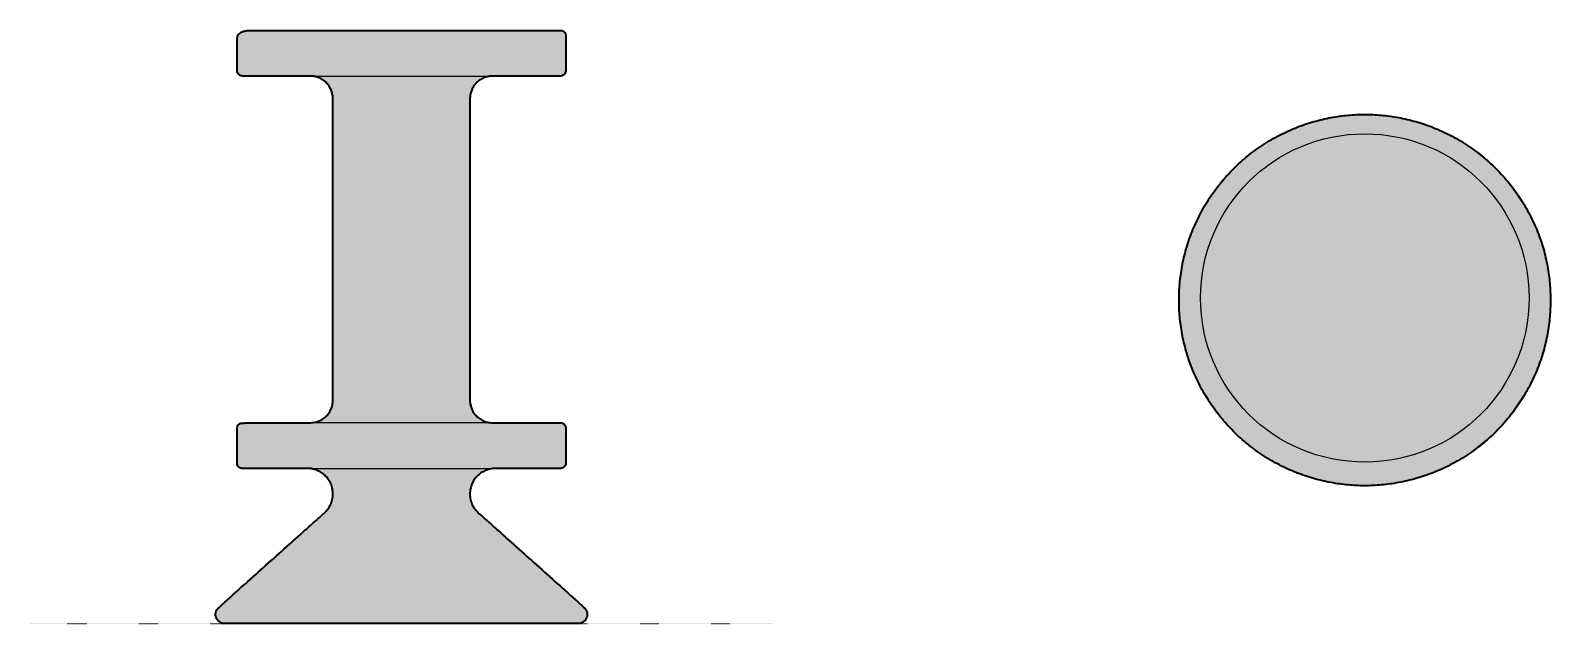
# Model space of a CAD drawing. Header units: millimetres. Extents: x 0 to 1664, y 0 to 650.
import ezdxf

# ---------------------------------------------------------------- set-up
doc = ezdxf.new("R2010")
doc.units = ezdxf.units.MM
doc.linetypes.add('Dots', pattern=[1, 0, -1])
doc.layers.add('Blocks', color=7, linetype='Continuous')
doc.layers.add('Blocks$Fill', color=7, linetype='Continuous', true_color=0xffffff)
for name, color, linetype, lineweight, true_color in [('Blocks$Inner', 7, 'Continuous', 25, 0x007f00), ('Blocks$Outline', 7, 'Continuous', 35, 0xff3f3f), ('Groud', 7, 'Dots', 25, 0x243775)]:
    doc.layers.add(name, color=color, linetype=linetype, lineweight=lineweight, true_color=true_color)

# ---------------------------------------------------------------- blocks, each defined once
blk = doc.blocks.new('Bit Barstool Low Top')
at = {"layer": 'Blocks$Fill'}
blk.add_hatch(color=256, dxfattribs=at).paths.add_polyline_path([(594.4, -8.3), (594.4, -3.8), (594.2, 0.8), (594, 5.4), (593.6, 10), (593.1, 14.7), (592.6, 19.3), (591.9, 24), (591, 28.7), (590.1, 33.5), (589.1, 38.2), (587.9, 42.9), (586.6, 47.7), (585.2, 52.4), (583.6, 57.2), (582, 61.9), (580.2, 66.6), (578.2, 71.3), (576.2, 75.9), (574, 80.6), (571.7, 85.1), (569.3, 89.7), (566.7, 94.2), (564.1, 98.6), (561.3, 103), (558.4, 107.4), (555.4, 111.6), (552.2, 115.8), (549, 119.9), (545.6, 124), (542.1, 127.9), (538.5, 131.8), (534.9, 135.6), (531.1, 139.2), (527.2, 142.8), (523.3, 146.3), (519.2, 149.6), (515.1, 152.9), (510.9, 156), (506.7, 159.1), (502.3, 162), (498, 164.8), (493.5, 167.4), (489, 170), (484.5, 172.4), (479.9, 174.7), (475.3, 176.9), (470.6, 178.9), (465.9, 180.8), (461.2, 182.6), (456.5, 184.3), (451.8, 185.9), (447, 187.3), (442.3, 188.6), (437.5, 189.7), (432.8, 190.8), (428.1, 191.7), (423.3, 192.5), (418.6, 193.2), (414, 193.8), (409.3, 194.3), (404.7, 194.7), (400.1, 194.9), (395.6, 195.1), (391, 195.1), (386.5, 195.1), (382, 194.9), (377.4, 194.7), (372.8, 194.3), (368.1, 193.8), (363.4, 193.2), (358.7, 192.5), (354, 191.7), (349.3, 190.8), (344.6, 189.7), (339.8, 188.6), (335.1, 187.3), (330.3, 185.9), (325.6, 184.3), (320.9, 182.6), (316.2, 180.8), (311.5, 178.9), (306.8, 176.9), (302.2, 174.7), (297.6, 172.4), (293.1, 170), (288.6, 167.4), (284.1, 164.8), (279.7, 162), (275.4, 159.1), (271.1, 156), (267, 152.9), (262.8, 149.6), (258.8, 146.3), (254.8, 142.8), (251, 139.2), (247.2, 135.6), (243.5, 131.8), (240, 127.9), (236.5, 124), (233.1, 119.9), (229.9, 115.8), (226.7, 111.6), (223.7, 107.4), (220.8, 103), (218, 98.6), (215.3, 94.2), (212.8, 89.7), (210.4, 85.1), (208.1, 80.6), (205.9, 75.9), (203.8, 71.3), (201.9, 66.6), (200.1, 61.9), (198.5, 57.2), (196.9, 52.4), (195.5, 47.7), (194.2, 42.9), (193, 38.2), (192, 33.5), (191, 28.7), (190.2, 24), (189.5, 19.3), (188.9, 14.7), (188.5, 10), (188.1, 5.4), (187.8, 0.8), (187.7, -3.8), (187.6, -8.3), (187.7, -12.8), (187.8, -17.3), (188.1, -21.9), (188.5, -26.6), (188.9, -31.2), (189.5, -35.9), (190.2, -40.6), (191, -45.3), (192, -50), (193, -54.8), (194.2, -59.5), (195.5, -64.2), (196.9, -69), (198.5, -73.7), (200.1, -78.4), (201.9, -83.1), (203.8, -87.8), (205.9, -92.5), (208.1, -97.1), (210.4, -101.7), (212.8, -106.2), (215.3, -110.7), (218, -115.2), (220.8, -119.6), (223.7, -123.9), (226.7, -128.2), (229.9, -132.4), (233.1, -136.5), (236.5, -140.5), (240, -144.5), (243.5, -148.3), (247.2, -152.1), (251, -155.8), (254.8, -159.4), (258.8, -162.8), (262.8, -166.2), (267, -169.4), (271.1, -172.6), (275.4, -175.6), (279.7, -178.5), (284.1, -181.3), (288.6, -184), (293.1, -186.5), (297.6, -189), (302.2, -191.3), (306.8, -193.4), (311.5, -195.5), (316.2, -197.4), (320.9, -199.2), (325.6, -200.9), (330.3, -202.4), (335.1, -203.8), (339.8, -205.1), (344.6, -206.3), (349.3, -207.3), (354, -208.3), (358.7, -209.1), (363.4, -209.8), (368.1, -210.4), (372.8, -210.9), (377.4, -211.2), (382, -211.5), (386.5, -211.6), (391, -211.7), (395.6, -211.6), (400.1, -211.5), (404.7, -211.2), (409.3, -210.9), (414, -210.4), (418.6, -209.8), (423.3, -209.1), (428.1, -208.3), (432.8, -207.3), (437.5, -206.3), (442.3, -205.1), (447, -203.8), (451.8, -202.4), (456.5, -200.9), (461.2, -199.2), (465.9, -197.4), (470.6, -195.5), (475.3, -193.4), (479.9, -191.3), (484.5, -189), (489, -186.5), (493.5, -184), (498, -181.3), (502.3, -178.5), (506.7, -175.6), (510.9, -172.6), (515.1, -169.4), (519.2, -166.2), (523.3, -162.8), (527.2, -159.4), (531.1, -155.8), (534.9, -152.1), (538.5, -148.3), (542.1, -144.5), (545.6, -140.5), (549, -136.5), (552.2, -132.4), (555.4, -128.2), (558.4, -123.9), (561.3, -119.6), (564.1, -115.2), (566.7, -110.7), (569.3, -106.2), (571.7, -101.7), (574, -97.1), (576.2, -92.5), (578.2, -87.8), (580.2, -83.1), (582, -78.4), (583.6, -73.7), (585.2, -69), (586.6, -64.2), (587.9, -59.5), (589.1, -54.8), (590.1, -50), (591, -45.3), (591.9, -40.6), (592.6, -35.9), (593.1, -31.2), (593.6, -26.6), (594, -21.9), (594.2, -17.3), (594.4, -12.8)], flags=0)
at = {"layer": 'Blocks$Inner'}
for centre, radius in [((391, -8.3), 203.4), ((391, -6), 179.9)]:
    blk.add_circle(centre, radius, dxfattribs=at)
at = {"layer": 'Blocks$Outline'}
blk.add_rational_spline([(594.4, -8.3), (594.4, 195.1), (391, 195.1), (187.6, 195.1), (187.6, -8.3), (187.6, -211.7), (391, -211.7), (594.4, -211.7), (594.4, -8.3)], [1, 0.707106781187, 1, 0.707106781187, 1, 0.707106781187, 1, 0.707106781187, 1], degree=2, knots=[0, 0, 0, 319.504396, 319.504396, 639.008792, 639.008792, 958.513187, 958.513187, 1278.017583, 1278.017583, 1278.017583], dxfattribs=at)
blk = doc.blocks.new('Bit Barstool Low Side')
at = {"layer": 'Blocks$Fill', "extrusion": (0, 0, -1)}
blk.add_hatch(color=256, dxfattribs=at).paths.add_polyline_path([(-505.9, 170), (-501.7, 169), (-501.1, 168.8), (-500.5, 168.6), (-499.8, 168.4), (-499.2, 168.2), (-498.6, 167.9), (-498, 167.7), (-497.4, 167.4), (-496.8, 167.1), (-496.2, 166.8), (-495.6, 166.5), (-495, 166.2), (-494.4, 165.8), (-493.9, 165.5), (-493.3, 165.1), (-492.8, 164.7), (-492.2, 164.3), (-491.7, 163.9), (-491.2, 163.5), (-490.7, 163), (-490.2, 162.6), (-489.7, 162.1), (-489.2, 161.7), (-488.8, 161.2), (-488.3, 160.7), (-487.9, 160.2), (-487.4, 159.7), (-487, 159.2), (-486.7, 158.6), (-486.3, 158.1), (-485.9, 157.6), (-485.6, 157), (-485.2, 156.5), (-484.9, 155.9), (-484.6, 155.4), (-484.3, 154.8), (-484, 154.1), (-483.7, 153.5), (-483.4, 152.9), (-483.1, 152.2), (-482.9, 151.6), (-482.7, 150.9), (-482.4, 150.3), (-482.3, 149.6), (-482.1, 148.9), (-481.9, 148.2), (-481.8, 147.5), (-481.6, 146.8), (-481.5, 146.1), (-481.4, 145.4), (-481.3, 144.7), (-481.3, 144), (-481.2, 143.2), (-481.2, 142.5), (-481.2, 141.8), (-481.2, 141), (-481.3, 140.3), (-481.3, 139.6), (-481.4, 138.8), (-481.5, 138.1), (-481.6, 137.4), (-481.8, 136.6), (-481.9, 135.9), (-482.1, 135.2), (-482.3, 134.5), (-482.5, 133.7), (-482.7, 133), (-483, 132.3), (-483.3, 131.7), (-483.6, 131), (-483.9, 130.3), (-484.2, 129.6), (-484.5, 129), (-484.9, 128.3), (-485.2, 127.7), (-485.6, 127.1), (-486, 126.5), (-486.4, 125.9), (-486.8, 125.3), (-487.3, 124.8), (-487.7, 124.2), (-488.2, 123.7), (-488.7, 123.1), (-489.1, 122.7), (-489.5, 122.3), (-490.3, 121.5), (-606.5, 17.3), (-606.8, 17.1), (-606.9, 17), (-607, 16.8), (-607.2, 16.6), (-607.4, 16.4), (-607.6, 16.2), (-607.8, 15.9), (-607.9, 15.7), (-608.1, 15.4), (-608.3, 15.2), (-608.4, 14.9), (-608.5, 14.8), (-608.6, 14.6), (-608.7, 14.4), (-608.7, 14.3), (-608.8, 14.1), (-608.9, 14), (-609, 13.8), (-609, 13.6), (-609.1, 13.5), (-609.2, 13.3), (-609.2, 13.1), (-609.3, 12.9), (-609.3, 12.8), (-609.4, 12.6), (-609.4, 12.4), (-609.5, 12.2), (-609.5, 12.1), (-609.5, 11.9), (-609.6, 11.7), (-609.6, 11.5), (-609.6, 11.4), (-609.6, 11.2), (-609.7, 11), (-609.7, 10.8), (-609.7, 10.6), (-609.7, 10.5), (-609.7, 10.3), (-609.7, 10.1), (-609.7, 9.9), (-609.7, 9.7), (-609.7, 9.6), (-609.7, 9.4), (-609.7, 9), (-609.6, 8.7), (-609.6, 8.4), (-609.5, 8), (-609.4, 7.7), (-609.4, 7.5), (-609.4, 7.3), (-609.3, 7.2), (-609.3, 7), (-609.2, 6.9), (-609.1, 6.7), (-609.1, 6.5), (-609, 6.4), (-608.9, 6.1), (-608.8, 5.7), (-608.6, 5.4), (-608.4, 5.1), (-608.3, 4.8), (-608.1, 4.6), (-607.9, 4.3), (-607.7, 4), (-607.6, 3.8), (-607.5, 3.7), (-607.4, 3.6), (-607.3, 3.4), (-607.1, 3.3), (-607, 3.1), (-606.9, 3), (-606.8, 2.9), (-606.6, 2.8), (-606.5, 2.6), (-606.4, 2.5), (-606.2, 2.4), (-606.1, 2.3), (-606, 2.2), (-605.9, 2.1), (-605.7, 2), (-605.5, 1.9), (-605.3, 1.8), (-605.1, 1.6), (-604.6, 1.4), (-604.2, 1.1), (-604.1, 1.1), (-604, 1.1), (-604, 1), (-603.9, 1), (-603.8, 0.9), (-603.8, 0.9), (-603.6, 0.8), (-603.5, 0.8), (-603.4, 0.7), (-603.3, 0.7), (-603.1, 0.6), (-603, 0.6), (-602.8, 0.5), (-602.7, 0.5), (-602.6, 0.4), (-602.3, 0.4), (-602.1, 0.3), (-601.9, 0.2), (-601.6, 0.2), (-601.4, 0.2), (-601.2, 0.1), (-601, 0.1), (-600.9, 0.1), (-600.6, 0), (-600.3, 0), (-600, 0), (-599.3, 0), (-212.8, 0), (-212.4, 0), (-212.1, 0), (-211.9, 0), (-211.7, 0.1), (-211.5, 0.1), (-211.3, 0.1), (-210.9, 0.2), (-210.4, 0.3), (-210.2, 0.3), (-210.1, 0.3), (-210.1, 0.4), (-209.9, 0.4), (-209.7, 0.5), (-209.5, 0.5), (-209.2, 0.6), (-209, 0.7), (-208.7, 0.8), (-208.5, 0.9), (-208.3, 1), (-208, 1.1), (-207.8, 1.3), (-207.6, 1.4), (-207.4, 1.5), (-207.2, 1.6), (-207, 1.8), (-206.9, 1.9), (-206.7, 2), (-206.3, 2.3), (-206.1, 2.6), (-205.8, 2.8), (-205.6, 3), (-205.4, 3.3), (-205.1, 3.5), (-205, 3.6), (-204.9, 3.8), (-204.8, 3.9), (-204.7, 4), (-204.6, 4.2), (-204.5, 4.3), (-204.4, 4.4), (-204.3, 4.6), (-204.2, 4.9), (-204, 5.1), (-203.8, 5.4), (-203.7, 5.7), (-203.6, 6.1), (-203.4, 6.4), (-203.3, 6.7), (-203.2, 7), (-203.1, 7.3), (-203, 7.7), (-202.9, 8), (-202.9, 8.4), (-202.8, 8.7), (-202.8, 9), (-202.8, 9.4), (-202.8, 9.6), (-202.7, 9.7), (-202.7, 9.9), (-202.7, 10.1), (-202.7, 10.3), (-202.8, 10.5), (-202.8, 10.6), (-202.8, 10.8), (-202.8, 11), (-202.8, 11.2), (-202.8, 11.4), (-202.9, 11.5), (-202.9, 11.7), (-202.9, 11.9), (-203, 12.1), (-203, 12.2), (-203, 12.4), (-203.1, 12.6), (-203.1, 12.8), (-203.2, 12.9), (-203.2, 13.1), (-203.3, 13.3), (-203.4, 13.5), (-203.4, 13.6), (-203.5, 13.8), (-203.6, 14), (-203.6, 14.1), (-203.7, 14.3), (-203.8, 14.4), (-203.9, 14.6), (-204, 14.8), (-204, 14.9), (-204.2, 15.2), (-204.4, 15.4), (-204.5, 15.7), (-204.7, 15.9), (-204.9, 16.2), (-205.1, 16.4), (-205.2, 16.6), (-205.4, 16.8), (-205.6, 17), (-205.7, 17.1), (-205.9, 17.3), (-322.1, 121.5), (-323, 122.3), (-323.4, 122.7), (-323.8, 123.1), (-324.3, 123.7), (-324.7, 124.2), (-325.2, 124.8), (-325.6, 125.3), (-326, 125.9), (-326.4, 126.5), (-326.8, 127.1), (-327.2, 127.7), (-327.6, 128.3), (-327.9, 129), (-328.3, 129.6), (-328.6, 130.3), (-328.9, 131), (-329.2, 131.7), (-329.5, 132.3), (-329.7, 133), (-329.9, 133.7), (-330.2, 134.5), (-330.3, 135.2), (-330.5, 135.9), (-330.7, 136.6), (-330.8, 137.4), (-330.9, 138.1), (-331, 138.8), (-331.1, 139.6), (-331.2, 140.3), (-331.2, 141), (-331.2, 141.8), (-331.2, 142.5), (-331.2, 143.2), (-331.2, 144), (-331.1, 144.7), (-331, 145.4), (-330.9, 146.1), (-330.8, 146.8), (-330.7, 147.5), (-330.5, 148.2), (-330.4, 148.9), (-330.2, 149.6), (-330, 150.3), (-329.8, 150.9), (-329.6, 151.6), (-329.3, 152.2), (-329.1, 152.9), (-328.8, 153.5), (-328.5, 154.1), (-328.2, 154.8), (-327.9, 155.4), (-327.6, 155.9), (-327.2, 156.5), (-326.9, 157), (-326.5, 157.6), (-326.2, 158.1), (-325.8, 158.7), (-325.4, 159.2), (-325, 159.7), (-324.6, 160.2), (-324.1, 160.7), (-323.7, 161.2), (-323.2, 161.6), (-322.8, 162.1), (-322.3, 162.6), (-321.8, 163), (-321.3, 163.5), (-320.8, 163.9), (-320.2, 164.3), (-319.7, 164.7), (-319.2, 165.1), (-318.6, 165.5), (-318.3, 165.7), (-318, 165.9), (-317.8, 166), (-317.5, 166.2), (-317.2, 166.3), (-316.9, 166.5), (-315.3, 167.3), (-315, 167.4), (-314.9, 167.5), (-314.8, 167.5), (-313.9, 167.9), (-313.3, 168.2), (-312.8, 168.3), (-311.8, 168.7), (-310.9, 169), (-310, 169.2), (-308.5, 169.6), (-308.1, 169.7), (-307.8, 169.9), (-307.3, 170), (-232.1, 170), (-232, 170), (-231.9, 170), (-231.7, 170), (-231.6, 170), (-231.4, 170.1), (-231.3, 170.1), (-231.2, 170.1), (-231.1, 170.1), (-231, 170.1), (-230.9, 170.1), (-230.8, 170.2), (-230.6, 170.2), (-230.5, 170.3), (-230.3, 170.3), (-230.2, 170.4), (-230.1, 170.4), (-230, 170.4), (-229.9, 170.5), (-229.8, 170.5), (-229.7, 170.5), (-229.7, 170.6), (-229.6, 170.6), (-229.5, 170.7), (-229.5, 170.7), (-229.4, 170.7), (-229.4, 170.8), (-229.3, 170.8), (-229.3, 170.8), (-229.2, 170.9), (-228.8, 171.1), (-228.7, 171.1), (-228.7, 171.2), (-228.6, 171.2), (-228.6, 171.2), (-228.5, 171.3), (-228.5, 171.3), (-228.4, 171.3), (-228.3, 171.4), (-228.3, 171.4), (-228.2, 171.5), (-228.1, 171.6), (-228, 171.7), (-227.9, 171.8), (-227.8, 171.9), (-227.7, 172), (-227.6, 172.1), (-227.5, 172.3), (-227.4, 172.4), (-227.4, 172.5), (-227.3, 172.6), (-227.2, 172.7), (-227.1, 172.8), (-227.1, 173), (-227, 173.1), (-226.9, 173.2), (-226.9, 173.3), (-226.8, 173.4), (-226.8, 173.6), (-226.7, 173.7), (-226.6, 173.8), (-226.6, 173.9), (-226.6, 174.1), (-226.5, 174.2), (-226.5, 174.3), (-226.4, 174.4), (-226.4, 174.6), (-226.4, 174.7), (-226.3, 174.8), (-226.3, 174.9), (-226.3, 175.1), (-226.3, 175.2), (-226.3, 175.3), (-226.3, 175.4), (-226.2, 175.7), (-226.2, 176), (-226.2, 207.8), (-226.2, 213.7), (-226.2, 214), (-226.2, 214.3), (-226.3, 214.6), (-226.3, 214.8), (-226.3, 214.9), (-226.3, 215.1), (-226.3, 215.2), (-226.4, 215.4), (-226.4, 215.5), (-226.4, 215.7), (-226.5, 215.9), (-226.5, 216), (-226.6, 216.2), (-226.6, 216.3), (-226.7, 216.5), (-226.8, 216.6), (-226.8, 216.8), (-226.9, 216.8), (-226.9, 216.9), (-226.9, 217), (-227, 217.1), (-227, 217.1), (-227.1, 217.2), (-227.1, 217.3), (-227.2, 217.3), (-227.2, 217.4), (-227.3, 217.5), (-227.4, 217.6), (-227.5, 217.7), (-227.6, 217.8), (-227.7, 217.9), (-227.7, 218), (-227.8, 218.1), (-227.9, 218.1), (-227.9, 218.2), (-228, 218.2), (-228.1, 218.3), (-228.2, 218.4), (-228.3, 218.5), (-228.3, 218.6), (-228.4, 218.6), (-228.5, 218.7), (-228.6, 218.8), (-228.7, 218.8), (-228.8, 218.9), (-228.9, 219), (-229, 219), (-229.1, 219.1), (-229.3, 219.1), (-229.4, 219.2), (-229.5, 219.2), (-229.6, 219.3), (-229.8, 219.3), (-229.9, 219.4), (-230.1, 219.4), (-230.2, 219.4), (-230.4, 219.5), (-230.6, 219.5), (-231, 219.6), (-231.3, 219.6), (-231.6, 219.7), (-232.2, 219.7), (-233, 219.8), (-233.8, 219.8), (-235.9, 219.9), (-307.1, 220), (-310.7, 220.5), (-311.3, 220.6), (-312, 220.7), (-312.6, 220.8), (-313.2, 221), (-313.8, 221.2), (-314.4, 221.4), (-315, 221.6), (-315.6, 221.8), (-316.2, 222.1), (-316.8, 222.3), (-317.4, 222.6), (-318, 222.9), (-318.6, 223.3), (-319.1, 223.6), (-319.7, 223.9), (-320.2, 224.3), (-320.8, 224.7), (-321.3, 225.1), (-321.9, 225.5), (-322.4, 225.9), (-322.9, 226.4), (-323.4, 226.8), (-323.9, 227.3), (-324.3, 227.8), (-324.8, 228.2), (-325.2, 228.8), (-325.7, 229.3), (-326.1, 229.8), (-326.5, 230.3), (-326.8, 230.9), (-327.2, 231.4), (-327.6, 232), (-327.9, 232.6), (-328.2, 233.1), (-328.5, 233.7), (-328.8, 234.3), (-329.1, 234.9), (-329.3, 235.5), (-329.6, 236.1), (-329.8, 236.7), (-330, 237.3), (-330.2, 237.9), (-330.4, 238.5), (-330.5, 239.1), (-330.7, 239.7), (-330.8, 240.3), (-330.9, 240.9), (-331, 241.5), (-331.1, 242.1), (-331.1, 242.7), (-331.2, 243.3), (-331.2, 243.9), (-331.2, 244.5), (-331.2, 245.8), (-331.2, 575.4), (-331.2, 576.4), (-331.1, 576.9), (-331.1, 577.5), (-331, 578), (-331, 578.5), (-330.9, 579.1), (-330.8, 579.6), (-330.7, 580.1), (-330.6, 580.6), (-330.5, 581.2), (-330.3, 581.7), (-330.2, 582.2), (-330, 582.8), (-329.8, 583.3), (-329.6, 583.8), (-329.4, 584.3), (-329.2, 584.9), (-329, 585.4), (-328.7, 585.9), (-328.5, 586.4), (-328.2, 586.9), (-327.9, 587.4), (-327.6, 587.9), (-327.3, 588.4), (-327, 588.9), (-326.6, 589.4), (-326.3, 589.9), (-325.9, 590.4), (-325.6, 590.8), (-325.2, 591.3), (-324.8, 591.8), (-324.4, 592.2), (-324, 592.6), (-323.5, 593), (-323.1, 593.4), (-322.7, 593.8), (-322.2, 594.2), (-321.7, 594.6), (-321.3, 594.9), (-320.8, 595.3), (-320.3, 595.6), (-319.8, 596), (-319.3, 596.3), (-318.8, 596.6), (-318.3, 596.9), (-317.8, 597.2), (-317.3, 597.5), (-316.8, 597.7), (-316.5, 597.8), (-316.2, 598), (-316, 598.1), (-315.7, 598.2), (-315.4, 598.3), (-314.5, 598.6), (-314.4, 598.6), (-314.3, 598.6), (-314.1, 598.7), (-313.7, 598.8), (-313.5, 598.9), (-313.3, 599), (-312.8, 599.1), (-312.4, 599.2), (-311.2, 599.5), (-310.5, 599.6), (-309.9, 599.7), (-309.5, 599.8), (-309, 599.9), (-308.1, 599.9), (-307.3, 600), (-233, 600), (-232.4, 600), (-232, 600), (-231.7, 600.1), (-231.6, 600.1), (-231.4, 600.1), (-231.3, 600.1), (-231.1, 600.1), (-230.9, 600.2), (-230.8, 600.2), (-230.6, 600.2), (-230.4, 600.3), (-230.3, 600.3), (-230.1, 600.4), (-230, 600.4), (-229.9, 600.5), (-229.7, 600.5), (-229.6, 600.6), (-229.4, 600.7), (-229.3, 600.8), (-229.1, 600.9), (-229, 600.9), (-228.9, 601), (-228.8, 601.1), (-228.7, 601.2), (-228.6, 601.3), (-228.4, 601.4), (-228.3, 601.4), (-228.2, 601.5), (-228.1, 601.6), (-228, 601.7), (-227.9, 601.8), (-227.8, 601.9), (-227.7, 602), (-227.7, 602.1), (-227.6, 602.2), (-227.5, 602.3), (-227.4, 602.4), (-227.3, 602.5), (-227.2, 602.7), (-227.2, 602.8), (-227.1, 602.9), (-227, 603), (-227, 603.1), (-226.9, 603.2), (-226.8, 603.4), (-226.8, 603.5), (-226.7, 603.6), (-226.7, 603.7), (-226.6, 603.8), (-226.6, 604), (-226.5, 604.1), (-226.5, 604.2), (-226.5, 604.3), (-226.4, 604.4), (-226.4, 604.6), (-226.4, 604.7), (-226.3, 604.8), (-226.3, 604.9), (-226.3, 605.1), (-226.3, 605.2), (-226.3, 605.3), (-226.3, 605.4), (-226.2, 605.5), (-226.2, 605.7), (-226.2, 605.8), (-226.2, 605.9), (-226.2, 606.4), (-226.2, 606.9), (-226.2, 633.8), (-226.2, 634.9), (-226.3, 637.5), (-226.3, 638.7), (-226.3, 639.6), (-226.4, 640.4), (-226.5, 641.2), (-226.6, 642), (-226.6, 642.4), (-226.7, 642.8), (-226.8, 643.2), (-226.8, 643.5), (-226.9, 643.7), (-227, 643.9), (-227, 644.1), (-227.1, 644.3), (-227.1, 644.5), (-227.2, 644.6), (-227.3, 644.7), (-227.3, 644.8), (-227.3, 644.9), (-227.4, 645), (-227.4, 645.1), (-227.5, 645.2), (-227.5, 645.2), (-227.6, 645.3), (-227.6, 645.4), (-227.7, 645.5), (-227.8, 645.6), (-227.8, 645.7), (-227.9, 645.8), (-228, 645.9), (-228, 646), (-228.1, 646), (-228.2, 646.1), (-228.3, 646.2), (-228.4, 646.3), (-228.4, 646.4), (-228.5, 646.4), (-228.6, 646.5), (-228.8, 646.7), (-229, 646.9), (-229.2, 647), (-229.7, 647.3), (-230.1, 647.6), (-230.9, 648), (-231.7, 648.4), (-232.1, 648.6), (-232.5, 648.7), (-232.9, 648.9), (-233.4, 649), (-233.8, 649.1), (-234.3, 649.3), (-234.7, 649.4), (-235.2, 649.5), (-235.7, 649.5), (-236.2, 649.6), (-237.1, 649.7), (-238.1, 649.8), (-239.1, 649.9), (-240.1, 649.9), (-241.2, 650), (-579.6, 650), (-580.2, 650), (-580.5, 650), (-580.7, 650), (-580.9, 649.9), (-581.1, 649.9), (-581.2, 649.9), (-581.4, 649.9), (-581.6, 649.8), (-581.8, 649.8), (-581.9, 649.8), (-582, 649.7), (-582.1, 649.7), (-582.2, 649.7), (-582.3, 649.6), (-582.5, 649.6), (-582.7, 649.5), (-582.9, 649.4), (-583.1, 649.3), (-583.1, 649.3), (-583.2, 649.2), (-583.3, 649.2), (-583.4, 649.1), (-583.5, 649.1), (-583.6, 649), (-583.9, 648.7), (-584.1, 648.5), (-584.3, 648.3), (-584.5, 648.2), (-584.6, 648.1), (-584.7, 648), (-584.8, 647.9), (-584.8, 647.8), (-584.9, 647.7), (-585, 647.6), (-585.1, 647.5), (-585.1, 647.4), (-585.2, 647.3), (-585.3, 647.2), (-585.4, 647.1), (-585.4, 647), (-585.5, 646.9), (-585.5, 646.8), (-585.6, 646.7), (-585.6, 646.6), (-585.7, 646.5), (-585.7, 646.4), (-585.8, 646.3), (-585.8, 646.2), (-585.9, 646), (-585.9, 645.9), (-585.9, 645.8), (-586, 645.7), (-586, 645.5), (-586.1, 645.4), (-586.1, 645.2), (-586.1, 645.1), (-586.1, 645), (-586.1, 644.8), (-586.2, 644.5), (-586.2, 644.3), (-586.2, 644), (-586.2, 643.7), (-586.2, 643.1), (-586.3, 606.7), (-586.3, 606.3), (-586.2, 606), (-586.2, 605.7), (-586.2, 605.6), (-586.2, 605.4), (-586.2, 605.3), (-586.1, 605.1), (-586.1, 605), (-586.1, 604.8), (-586.1, 604.7), (-586, 604.5), (-586, 604.4), (-585.9, 604.2), (-585.9, 604.1), (-585.9, 604), (-585.8, 603.8), (-585.7, 603.7), (-585.7, 603.5), (-585.6, 603.4), (-585.6, 603.2), (-585.5, 603.1), (-585.4, 602.9), (-585.3, 602.8), (-585.2, 602.7), (-585.2, 602.5), (-585.1, 602.4), (-585, 602.2), (-584.9, 602.1), (-584.8, 602), (-584.6, 601.9), (-584.5, 601.7), (-584.5, 601.7), (-584.4, 601.6), (-584.4, 601.6), (-584.3, 601.5), (-584.2, 601.5), (-584.2, 601.4), (-584.1, 601.4), (-584, 601.3), (-584, 601.2), (-583.9, 601.2), (-583.8, 601.1), (-583.7, 601.1), (-583.6, 601), (-583.5, 600.9), (-583.4, 600.9), (-583.3, 600.8), (-583.1, 600.7), (-582.9, 600.6), (-582.8, 600.6), (-582.8, 600.6), (-582.7, 600.5), (-582.6, 600.5), (-582.5, 600.4), (-582.4, 600.4), (-582.1, 600.3), (-582, 600.3), (-581.9, 600.2), (-581.7, 600.2), (-581.6, 600.2), (-581.5, 600.1), (-581.4, 600.1), (-581.3, 600.1), (-581.2, 600.1), (-581, 600.1), (-580.8, 600), (-580.6, 600), (-580.4, 600), (-580, 600), (-505.1, 600), (-503.1, 599.8), (-502.6, 599.7), (-502.3, 599.7), (-502, 599.6), (-501.2, 599.5), (-499.3, 599), (-498.3, 598.7), (-497.8, 598.5), (-497.3, 598.4), (-496.8, 598.1), (-496.2, 597.9), (-495.7, 597.7), (-495.2, 597.4), (-494.7, 597.2), (-494.1, 596.9), (-493.6, 596.6), (-493.1, 596.3), (-492.6, 596), (-492.1, 595.7), (-491.7, 595.3), (-491.2, 595), (-490.7, 594.6), (-490.2, 594.2), (-489.8, 593.8), (-489.3, 593.4), (-488.9, 593), (-488.5, 592.6), (-488.1, 592.2), (-487.7, 591.7), (-487.3, 591.3), (-486.9, 590.8), (-486.5, 590.4), (-486.2, 589.9), (-485.8, 589.4), (-485.5, 588.9), (-485.2, 588.4), (-484.8, 587.9), (-484.5, 587.4), (-484.3, 586.9), (-484, 586.4), (-483.7, 585.9), (-483.5, 585.4), (-483.3, 584.9), (-483, 584.3), (-482.8, 583.8), (-482.6, 583.3), (-482.5, 582.8), (-482.3, 582.2), (-482.1, 581.7), (-482, 581.2), (-481.9, 580.6), (-481.8, 580.1), (-481.6, 579.6), (-481.6, 579.1), (-481.5, 578.5), (-481.4, 578), (-481.3, 577.5), (-481.3, 576.9), (-481.3, 576.4), (-481.2, 575.4), (-481.2, 245.8), (-481.2, 244.5), (-481.2, 243.9), (-481.3, 243.3), (-481.3, 242.7), (-481.4, 242.1), (-481.5, 241.5), (-481.6, 240.9), (-481.7, 240.3), (-481.8, 239.7), (-481.9, 239.1), (-482.1, 238.5), (-482.3, 237.9), (-482.4, 237.3), (-482.7, 236.7), (-482.9, 236.1), (-483.1, 235.5), (-483.4, 234.9), (-483.6, 234.3), (-483.9, 233.7), (-484.2, 233.1), (-484.5, 232.6), (-484.9, 232), (-485.2, 231.4), (-485.6, 230.9), (-486, 230.3), (-486.4, 229.8), (-486.8, 229.3), (-487.2, 228.8), (-487.7, 228.2), (-488.1, 227.8), (-488.6, 227.3), (-489.1, 226.8), (-489.6, 226.3), (-490.1, 225.9), (-490.6, 225.5), (-491.1, 225.1), (-491.7, 224.7), (-492.2, 224.3), (-492.8, 223.9), (-493.3, 223.6), (-493.9, 223.3), (-494.5, 222.9), (-495.1, 222.6), (-495.6, 222.3), (-496.2, 222.1), (-496.8, 221.8), (-497.4, 221.6), (-498, 221.3), (-498.3, 221.2), (-498.6, 221.1), (-498.9, 221.1), (-499.2, 221), (-499.6, 220.9), (-499.9, 220.8), (-500.2, 220.7), (-504.5, 220), (-579.6, 220), (-580.2, 220), (-580.5, 220), (-580.6, 220), (-580.8, 220), (-580.9, 220), (-581.1, 219.9), (-581.2, 219.9), (-581.4, 219.9), (-581.6, 219.8), (-581.7, 219.8), (-581.7, 219.8), (-581.8, 219.8), (-581.9, 219.8), (-582, 219.7), (-582.1, 219.7), (-582.2, 219.6), (-582.7, 219.5), (-582.8, 219.4), (-582.8, 219.4), (-582.9, 219.4), (-583, 219.3), (-583.1, 219.3), (-583.2, 219.3), (-583.3, 219.2), (-583.4, 219.2), (-583.4, 219.1), (-583.5, 219.1), (-583.6, 219.1), (-583.7, 219), (-583.7, 219), (-583.8, 218.9), (-583.9, 218.9), (-583.9, 218.8), (-584, 218.8), (-584.1, 218.7), (-584.1, 218.7), (-584.2, 218.6), (-584.3, 218.5), (-584.4, 218.4), (-584.5, 218.2), (-584.7, 218.1), (-584.8, 218), (-584.9, 217.8), (-585, 217.7), (-585.1, 217.6), (-585.2, 217.4), (-585.3, 217.3), (-585.3, 217.1), (-585.4, 217), (-585.5, 216.9), (-585.6, 216.7), (-585.6, 216.6), (-585.7, 216.4), (-585.8, 216.3), (-585.8, 216.1), (-585.9, 216), (-585.9, 215.8), (-586, 215.7), (-586, 215.5), (-586.1, 215.4), (-586.1, 215.2), (-586.1, 215.1), (-586.2, 214.9), (-586.2, 214.8), (-586.2, 214.6), (-586.2, 214.5), (-586.2, 214.3), (-586.2, 214), (-586.2, 213.8), (-586.2, 176.2), (-586.2, 176), (-586.2, 175.7), (-586.2, 175.4), (-586.2, 175.2), (-586.1, 175.1), (-586.1, 174.9), (-586.1, 174.8), (-586.1, 174.7), (-586.1, 174.6), (-586, 174.4), (-586, 174.3), (-585.9, 174.2), (-585.9, 174), (-585.9, 173.9), (-585.8, 173.8), (-585.8, 173.7), (-585.7, 173.5), (-585.6, 173.4), (-585.6, 173.3), (-585.5, 173.2), (-585.5, 173.1), (-585.4, 173), (-585.3, 172.8), (-585.3, 172.7), (-585.2, 172.6), (-585.1, 172.5), (-585, 172.4), (-584.9, 172.3), (-584.8, 172.1), (-584.7, 172), (-584.7, 171.9), (-584.6, 171.8), (-584.5, 171.7), (-584.4, 171.6), (-584.3, 171.5), (-584.2, 171.4), (-584, 171.4), (-583.9, 171.3), (-583.8, 171.2), (-583.7, 171.1), (-583.6, 171.1), (-583.5, 171), (-583.4, 170.9), (-583.3, 170.9), (-583.1, 170.8), (-582.1, 170.3), (-582, 170.3), (-581.8, 170.2), (-581.7, 170.2), (-581.7, 170.2), (-581.6, 170.2), (-581.5, 170.1), (-581.4, 170.1), (-581.3, 170.1), (-581, 170), (-580.8, 170), (-580.7, 170), (-580.5, 170), (-580.3, 170), (-579.9, 170)], flags=0)
at = {"layer": 'Blocks$Inner'}
for points, knots in [([(583.6, 649), (583.3, 649.2), (582.9, 649.4), (582.2, 649.7), (581.5, 649.9), (580.8, 650), (580.2, 650), (579.6, 650), (579, 650), (577.8, 650), (576.1, 650), (573.5, 650), (570.5, 650), (567.1, 650), (563, 650), (557.8, 650), (551.4, 650), (544, 650), (535.9, 650), (527.1, 650), (518, 650), (508.3, 650), (498.4, 650), (488.2, 650), (477.4, 650), (466.2, 650), (454.6, 650), (442.6, 650), (430.5, 650), (418.4, 650), (406.4, 650), (394.5, 650), (382.7, 650), (370.8, 650), (358.8, 650), (347.8, 650), (337.9, 650), (329, 650), (320.5, 650), (312.2, 650), (304.3, 650), (296.9, 650), (290.2, 650), (283.7, 650), (277.4, 650), (271.1, 650), (265.2, 650), (259.6, 650), (254.7, 650), (249.9, 650), (245.4, 650), (241.1, 650), (237.1, 649.8), (233.3, 649.2), (231.1, 648.1), (230.1, 647.6)], [5, 5, 5, 5, 5.002, 5.004054, 5.009108, 5.015894, 5.024485, 5.032504, 5.0408, 5.048917, 5.069791, 5.089425, 5.111227, 5.131472, 5.151699, 5.17525, 5.199387, 5.224044, 5.248348, 5.271953, 5.294842, 5.317006, 5.339111, 5.361732, 5.384917, 5.408714, 5.433161, 5.45767, 5.481911, 5.505882, 5.529583, 5.553016, 5.576336, 5.600177, 5.624603, 5.649615, 5.668761, 5.688236, 5.707902, 5.726488, 5.74606, 5.763891, 5.780021, 5.794684, 5.810408, 5.827991, 5.847452, 5.866024, 5.88568, 5.905162, 5.924407, 5.943455, 5.962362, 5.981199, 6, 6, 6, 6]), ([(230.1, 647.6), (229.5, 647.2), (228.4, 646.5), (227.3, 645), (226.8, 643.7), (226.6, 642.1), (226.4, 640.5), (226.3, 639), (226.3, 637.6), (226.2, 636.3), (226.2, 635), (226.2, 634.2), (226.2, 633.8)], [1, 1, 1, 1, 1.177019, 1.336547, 1.478436, 1.604026, 1.713109, 1.806441, 1.866829, 1.919814, 1.966556, 2, 2, 2, 2]), ([(226.2, 633.8), (226.2, 628.3), (226.2, 620), (226.2, 611.1), (226.2, 607.4), (226.2, 606.6), (226.2, 606.2), (226.2, 606.1), (226.2, 605.6), (226.3, 605.3), (226.4, 604.3), (226.7, 603.6), (227.4, 602.4), (227.9, 601.8), (228.4, 601.4)], [2, 2, 2, 2, 2.5, 2.75, 2.8125, 2.828125, 2.828125, 2.84375, 2.84375, 2.875, 2.875, 2.9375, 2.9375, 3, 3, 3, 3]), ([(583.3, 600.8), (583.5, 601), (584.6, 601.6), (585.8, 603.3), (586.3, 605.7), (586.2, 608.2), (586.3, 614.1), (586.2, 622.5), (586.2, 631.9), (586.2, 637.9), (586.2, 641.3), (586.3, 643.6), (586.1, 645.9), (585.1, 647.7), (584.1, 648.6), (583.6, 649)], [4, 4, 4, 4, 4.018206, 4.069959, 4.118263, 4.167545, 4.217368, 4.471014, 4.670307, 4.781912, 4.829259, 4.876606, 4.921785, 4.960469, 5, 5, 5, 5]), ([(228.4, 601.4), (228.8, 601.1), (229.3, 600.7), (229.9, 600.5), (230.8, 600.1), (231.7, 600), (233, 600), (234.4, 600), (236, 600), (237.9, 600), (241.3, 600), (245.8, 600), (251.5, 600), (258, 600), (265.1, 600), (272.7, 600), (281, 600), (290, 600), (299.5, 600), (309.6, 600), (320.1, 600), (330.9, 600), (342.1, 600), (353.6, 600), (365.3, 600), (377.1, 600), (389.1, 600), (401.2, 600), (413.3, 600), (425.4, 600), (437.4, 600), (449.2, 600), (460.8, 600), (472.2, 600), (483.2, 600), (494, 600), (504.4, 600), (514.5, 600), (524.2, 600), (533.4, 600), (541.9, 600), (549.5, 600), (556.1, 600), (561.4, 600), (565.6, 600), (569, 600), (572.1, 600), (574.3, 600), (575.8, 600), (576.8, 600), (577.7, 600), (578.5, 600), (579.2, 600), (579.7, 600), (580.3, 600), (580.9, 600), (581.6, 600.1), (582.3, 600.4), (582.8, 600.6), (583.1, 600.8), (583.3, 600.8)], [3, 3, 3, 3, 3.002613, 3.00508, 3.008066, 3.019246, 3.031014, 3.043386, 3.056392, 3.077709, 3.099043, 3.12439, 3.149684, 3.174934, 3.197875, 3.220806, 3.243725, 3.266633, 3.28952, 3.312303, 3.334961, 3.357495, 3.379904, 3.402189, 3.42439, 3.446588, 3.468786, 3.490983, 3.513181, 3.535379, 3.557577, 3.579775, 3.601973, 3.62417, 3.646368, 3.668631, 3.691259, 3.714292, 3.73773, 3.761571, 3.785817, 3.809766, 3.832566, 3.854215, 3.871511, 3.888001, 3.905153, 3.924114, 3.932062, 3.940293, 3.948806, 3.957604, 3.966688, 3.975804, 3.983593, 3.989882, 3.995284, 3.997353, 3.999073, 4, 4, 4, 4]), ([(307.3, 600), (307.8, 600), (308.6, 599.9), (309.3, 599.8), (310.5, 599.7), (312, 599.3), (313.3, 599), (314, 598.7), (314.1, 598.7)], [0, 0, 0, 0, 0.513715, 0.624894, 0.732913, 0.845885, 0.971525, 1, 1, 1, 1]), ([(501.2, 599.5), (499.9, 599.1), (497.1, 598.5), (493, 596.4), (489.2, 593.6), (486, 590), (483.6, 586), (482, 581.8), (481.2, 577.5), (481.2, 573.2), (481.2, 568.8), (481.2, 564.3), (481.2, 554.3), (481.2, 533.3), (481.2, 491.5), (481.2, 416.7), (481.2, 337.5), (481.2, 278.9), (481.2, 258.5), (481.2, 253.4), (481.3, 248.3), (481.1, 243.3), (481.9, 238.4), (483.8, 233.6), (486.7, 229.1), (490.5, 225.3), (494.9, 222.5), (499.2, 220.8), (501.9, 220.5), (504.5, 220)], [0, 0, 0, 0, 0.01025, 0.021861, 0.033731, 0.045651, 0.057407, 0.068617, 0.079324, 0.089912, 0.101059, 0.112205, 0.123352, 0.175899, 0.269734, 0.437297, 0.736516, 0.864024, 0.876775, 0.889525, 0.902276, 0.914621, 0.926785, 0.939614, 0.952876, 0.966286, 0.979541, 0.992355, 1, 1, 1, 1]), ([(505.1, 600), (504.8, 600), (504.2, 599.9), (503.2, 599.8), (502.2, 599.7), (501.5, 599.5), (501.2, 599.5)], [-1, -1, -1, -1, -0.3950289, -0.2293842, -0.0792029, 0, 0, 0, 0]), ([(314.1, 598.7), (314.5, 598.6), (316.3, 598.1), (319.4, 596.4), (323.2, 593.6), (326.4, 590), (328.8, 586), (330.4, 581.8), (331.2, 577.5), (331.2, 573.2), (331.2, 568.8), (331.2, 564.3), (331.2, 554.3), (331.2, 533.3), (331.2, 491.5), (331.2, 416.7), (331.2, 337.5), (331.2, 278.9), (331.2, 258.5), (331.2, 253.4), (331.2, 248.3), (331.3, 243.3), (330.5, 238.4), (328.7, 233.6), (325.8, 229.1), (322, 225.3), (317.5, 222.5), (312.6, 220.6), (309.2, 220.3), (307.1, 220)], [0, 0, 0, 0, 0.002653, 0.014292, 0.026191, 0.038139, 0.049923, 0.061161, 0.071893, 0.082507, 0.09368, 0.104853, 0.116026, 0.1687, 0.26276, 0.430725, 0.730662, 0.858476, 0.871258, 0.884039, 0.89682, 0.909195, 0.921388, 0.934247, 0.947541, 0.960984, 0.97427, 0.987116, 1, 1, 1, 1]), ([(227.8, 218.1), (227.6, 217.9), (226.8, 217), (226.2, 215), (226.2, 212.6), (226.2, 210.2), (226.2, 206.8), (226.2, 198.4), (226.2, 188), (226.2, 178.9), (226.2, 174.6), (227.1, 172.6), (228.3, 171.2), (229.3, 170.8), (229.6, 170.6)], [2, 2, 2, 2, 2.020989, 2.072751, 2.119716, 2.168187, 2.216658, 2.33091, 2.677129, 2.850238, 2.891619, 2.93522, 2.980469, 3, 3, 3, 3]), ([(242, 220), (240.8, 220), (238.6, 220), (235.9, 219.9), (233.8, 219.8), (232.2, 219.7), (231.1, 219.6), (230.3, 219.5), (229.7, 219.3), (229.2, 219.1), (228.7, 218.9), (228.4, 218.6), (228.1, 218.4), (227.9, 218.2), (227.9, 218.1), (227.8, 218.1)], [6, 6, 6, 6, 6.169743, 6.323928, 6.462515, 6.585463, 6.692724, 6.770095, 6.836518, 6.89198, 6.936484, 6.970078, 6.992947, 6.99889, 7, 7, 7, 7]), ([(582.7, 219.5), (582.5, 219.6), (582, 219.8), (581.1, 220), (580.1, 220), (578.8, 220), (577.3, 220), (575.7, 220), (573.4, 220), (570.7, 220), (568, 220), (565.8, 220), (564.1, 220), (563, 220), (562.4, 220), (560.8, 220), (558.3, 220), (554.6, 220), (549.9, 220), (543.5, 220), (535.2, 220), (525.9, 220), (516.6, 220), (507.3, 220), (498.1, 220), (489.6, 220), (481.9, 220), (474.4, 220), (466.6, 220), (458.4, 220), (450, 220), (441.4, 220), (432.7, 220), (421.1, 220), (406.8, 220), (389.8, 220), (372.8, 220), (357.6, 220), (344.4, 220), (333.4, 220), (322.8, 220), (312.7, 220), (303.2, 220), (295, 220), (287.5, 220), (280.6, 220), (273.6, 220), (266.6, 220), (259.8, 220), (253.3, 220), (247.2, 220), (243.8, 220), (242, 220)], [5, 5, 5, 5, 5.001493, 5.003686, 5.008259, 5.01425, 5.021625, 5.032112, 5.043788, 5.063365, 5.081333, 5.096453, 5.110596, 5.123951, 5.136903, 5.150185, 5.167365, 5.185223, 5.20378, 5.22304, 5.249681, 5.275942, 5.301493, 5.326504, 5.351147, 5.375591, 5.393892, 5.412212, 5.430551, 5.448902, 5.467256, 5.485605, 5.503939, 5.52225, 5.558489, 5.594207, 5.629933, 5.66619, 5.690513, 5.714708, 5.738746, 5.762597, 5.786234, 5.809884, 5.828873, 5.849208, 5.870896, 5.893947, 5.918372, 5.944181, 5.971388, 6, 6, 6, 6]), ([(582.1, 170.3), (582.7, 170.6), (583.9, 171.1), (585.3, 172.6), (586.2, 174.6), (586.2, 178.9), (586.2, 188), (586.2, 198.4), (586.2, 206.8), (586.2, 210.2), (586.2, 212.6), (586.3, 215), (585.4, 217.4), (584, 219), (582.9, 219.4), (582.7, 219.5)], [4, 4, 4, 4, 4.034227, 4.076693, 4.117612, 4.156448, 4.318911, 4.643836, 4.751061, 4.796551, 4.84204, 4.886117, 4.934696, 4.985464, 5, 5, 5, 5]), ([(314.8, 167.5), (315.5, 167.1), (317.8, 166.2), (321.4, 163.6), (325.1, 159.8), (328.1, 155.3), (330.2, 150.3), (331.3, 144.7), (331.2, 138.8), (329.9, 133), (327.4, 127.6), (324.6, 123.9), (321.7, 121.1), (319.1, 118.8), (316, 116), (312.8, 113.2), (309.7, 110.3), (306.5, 107.5), (303.4, 104.7), (294.7, 96.9), (272, 76.6), (242.9, 50.5), (219.9, 29.8), (211.3, 22.1), (209.7, 20.7), (208.1, 19.2), (206.7, 18), (205.5, 16.9), (204.7, 15.9), (203.7, 14.5), (202.9, 12.3), (202.6, 9.4), (203.2, 6.7), (204.5, 4.2), (206.4, 2.1), (208.3, 0.9), (209.7, 0.5)], [1, 1, 1, 1, 1.009983, 1.033088, 1.055982, 1.078266, 1.102063, 1.126544, 1.15188, 1.177537, 1.202939, 1.227544, 1.237542, 1.254942, 1.273186, 1.29143, 1.309674, 1.327918, 1.346162, 1.364406, 1.479083, 1.739711, 1.870026, 1.879334, 1.888642, 1.89795, 1.907258, 1.913281, 1.918361, 1.923564, 1.93595, 1.948316, 1.960176, 1.971886, 1.984184, 2, 2, 2, 2]), ([(229.6, 170.6), (229.6, 170.6), (229.9, 170.5), (230.4, 170.3), (231.1, 170.1), (231.7, 170), (232.1, 170), (232.7, 170), (233.7, 170), (235, 170), (236.6, 170), (238.5, 170), (241.8, 170), (246.6, 170), (252, 170), (257.8, 170), (264.4, 170), (271.7, 170), (279.6, 170), (288.2, 170), (297.4, 170), (307.1, 170), (317.2, 170), (327.7, 170), (338.6, 170), (349.7, 170), (361, 170), (372.6, 170), (384.3, 170), (396, 170), (407.9, 170), (419.7, 170), (431.5, 170), (443.1, 170), (454.6, 170), (465.9, 170), (476.8, 170), (487.5, 170), (497.8, 170), (507.9, 170), (517.6, 170), (526.9, 170), (535.7, 170), (543.1, 170), (549.2, 170), (554, 170), (558.3, 170), (562.1, 170), (565.3, 170), (568.2, 170), (570.9, 170), (573.5, 170), (575.9, 170), (577.5, 170), (578.3, 170), (578.9, 170), (579.5, 170), (580.2, 170), (580.9, 170), (581.7, 170.2), (582, 170.3), (582.1, 170.3)], [3, 3, 3, 3, 3.000192, 3.002065, 3.004334, 3.008118, 3.012662, 3.017335, 3.022106, 3.037733, 3.05256, 3.068201, 3.096354, 3.124444, 3.1471, 3.169719, 3.192322, 3.214915, 3.237497, 3.260069, 3.282628, 3.30511, 3.327471, 3.349712, 3.371832, 3.393831, 3.41572, 3.437589, 3.459457, 3.481326, 3.503194, 3.525063, 3.546932, 3.5688, 3.590669, 3.612537, 3.634406, 3.656275, 3.678344, 3.700806, 3.72366, 3.746907, 3.770546, 3.794504, 3.812011, 3.828889, 3.845139, 3.86076, 3.875753, 3.890166, 3.905361, 3.921954, 3.94221, 3.964246, 3.973344, 3.981464, 3.988126, 3.993368, 3.997681, 3.999308, 4, 4, 4, 4]), ([(307.3, 170), (307.9, 169.8), (308.4, 169.6), (309.3, 169.4), (310.6, 169.1), (312.3, 168.5), (313.8, 168), (314.5, 167.7), (314.8, 167.5)], [0, 0, 0, 0, 0.649228, 0.737255, 0.846493, 0.933325, 0.971176, 1, 1, 1, 1]), ([(604.2, 1.1), (604.8, 1.5), (606.2, 2.2), (608, 4.2), (609.3, 6.7), (609.8, 9.4), (609.6, 12.3), (608.7, 14.5), (607.8, 15.9), (607, 16.9), (605.8, 18), (604.4, 19.2), (602.8, 20.7), (601.2, 22.1), (592.6, 29.8), (569.6, 50.5), (540.4, 76.6), (517.8, 96.9), (509.1, 104.7), (505.9, 107.5), (502.8, 110.3), (499.6, 113.2), (496.5, 116), (493.4, 118.8), (490.7, 121.1), (487.8, 123.9), (485, 127.6), (482.5, 133), (481.2, 138.8), (481.1, 144.7), (482.3, 150.3), (484.4, 155.4), (487.4, 159.8), (491.1, 163.6), (495.5, 166.6), (500.4, 168.8), (503.8, 169.4), (505.9, 170)], [3, 3, 3, 3, 3.008725, 3.020684, 3.032071, 3.043604, 3.055629, 3.067674, 3.072733, 3.077673, 3.08353, 3.092582, 3.101633, 3.110685, 3.119736, 3.246458, 3.499901, 3.611416, 3.629157, 3.646898, 3.664639, 3.68238, 3.700121, 3.717862, 3.734783, 3.744505, 3.768431, 3.793133, 3.818083, 3.842721, 3.866526, 3.889668, 3.911337, 3.9336, 3.956068, 3.978331, 4, 4, 4, 4]), ([(209.7, 0.5), (209.8, 0.5), (210.1, 0.3), (210.7, 0.2), (211.5, 0.1), (212.2, 0), (212.8, 0), (213.8, 0), (214.6, 0), (215.3, 0), (216.1, 0), (217.5, 0), (219.6, 0), (222.5, 0), (225.5, 0), (228.5, 0), (231.8, 0), (235.9, 0), (240.8, 0), (246.9, 0), (253.9, 0), (261.7, 0), (270.1, 0), (278.8, 0), (287.7, 0), (296.7, 0), (305.7, 0), (314.7, 0), (323.8, 0), (333.1, 0), (342.5, 0), (352.2, 0), (362.1, 0), (372.8, 0), (384.7, 0), (397.7, 0), (411.4, 0), (424.6, 0), (436.5, 0), (446.8, 0), (456, 0), (464.1, 0), (471.2, 0), (477.4, 0), (483.6, 0), (490, 0), (496.8, 0), (504.1, 0), (511.7, 0), (519.6, 0), (527.5, 0), (535.7, 0), (544, 0), (552.1, 0), (559.5, 0), (566.9, 0), (574, 0), (580.6, 0), (585.7, 0), (589.5, 0), (592.2, 0), (594.2, 0), (596.4, 0), (598.6, 0), (599.8, 0), (600.6, 0), (601.1, 0.1), (602, 0.2), (603, 0.5), (603.8, 0.9), (604.2, 1.1)], [2, 2, 2, 2, 2.000213, 2.001958, 2.004059, 2.007787, 2.012541, 2.018474, 2.025463, 2.033794, 2.042093, 2.050153, 2.070578, 2.089333, 2.104686, 2.118857, 2.133363, 2.148672, 2.167042, 2.18645, 2.206893, 2.228192, 2.248985, 2.26899, 2.288199, 2.306609, 2.324216, 2.34109, 2.357829, 2.374563, 2.391293, 2.408019, 2.42478, 2.442234, 2.462874, 2.484677, 2.507652, 2.53181, 2.550767, 2.568186, 2.584062, 2.598407, 2.610129, 2.620603, 2.630826, 2.642192, 2.654719, 2.668411, 2.683268, 2.699289, 2.716317, 2.733286, 2.754116, 2.774525, 2.794511, 2.814076, 2.839504, 2.864594, 2.889718, 2.908584, 2.927469, 2.946194, 2.963861, 2.973341, 2.982418, 2.986996, 2.991402, 2.995086, 2.997753, 3, 3, 3, 3])]:
    blk.add_open_spline(points, degree=3, knots=knots, dxfattribs=at)
at = {"layer": 'Blocks$Outline'}
for points, knots in [([(230.1, 647.6), (231.1, 648.1), (233.3, 649.2), (237.1, 649.8), (241.1, 650), (245.4, 650), (249.9, 650), (254.7, 650), (259.6, 650), (265.2, 650), (271.1, 650), (277.4, 650), (283.7, 650), (290.2, 650), (296.9, 650), (304.3, 650), (312.2, 650), (320.5, 650), (329, 650), (337.9, 650), (347.8, 650), (358.8, 650), (370.8, 650), (382.7, 650), (394.5, 650), (406.4, 650), (418.4, 650), (430.5, 650), (442.6, 650), (454.6, 650), (466.2, 650), (477.4, 650), (488.2, 650), (498.4, 650), (508.3, 650), (518, 650), (527.1, 650), (535.9, 650), (544, 650), (551.4, 650), (557.8, 650), (563, 650), (567.1, 650), (570.5, 650), (573.5, 650), (576.1, 650), (577.8, 650), (579, 650), (579.6, 650), (580.2, 650), (580.8, 650), (581.5, 649.9), (582.2, 649.7), (582.9, 649.4), (583.3, 649.2), (583.6, 649), (584.1, 648.6), (585.1, 647.7), (586.1, 645.9), (586.3, 643.6), (586.2, 641.3), (586.2, 637.9), (586.2, 631.9), (586.2, 622.5), (586.3, 614.1), (586.2, 608.2), (586.3, 605.7), (585.8, 603.3), (584.6, 601.6), (583.5, 601), (583.3, 600.8), (583.1, 600.8), (582.8, 600.6), (582.3, 600.4), (581.6, 600.1), (580.9, 600), (580.3, 600), (579.7, 600), (579.2, 600), (578.5, 600), (577.7, 600), (576.8, 600), (575.8, 600), (574.3, 600), (572.1, 600), (569, 600), (565.6, 600), (561.4, 600), (556.1, 600), (549.5, 600), (541.9, 600), (533.4, 600), (524.2, 600), (514.7, 600), (508.2, 600), (505.1, 600)], [-6, -6, -6, -6, -5.981199, -5.962362, -5.943455, -5.924407, -5.905162, -5.88568, -5.866024, -5.847452, -5.827991, -5.810408, -5.794684, -5.780021, -5.763891, -5.74606, -5.726488, -5.707902, -5.688236, -5.668761, -5.649615, -5.624603, -5.600177, -5.576336, -5.553016, -5.529583, -5.505882, -5.481911, -5.45767, -5.433161, -5.408714, -5.384917, -5.361732, -5.339111, -5.317006, -5.294842, -5.271953, -5.248348, -5.224044, -5.199387, -5.17525, -5.151699, -5.131472, -5.111227, -5.089425, -5.069791, -5.048917, -5.0408, -5.032504, -5.024485, -5.015894, -5.009108, -5.004054, -5.002, -5, -5, -5, -4.960469, -4.921785, -4.876606, -4.829259, -4.781912, -4.670307, -4.471014, -4.217368, -4.167545, -4.118263, -4.069959, -4.018206, -4, -4, -4, -3.999073, -3.997353, -3.995284, -3.989882, -3.983593, -3.975804, -3.966688, -3.957604, -3.948806, -3.940293, -3.932062, -3.924114, -3.905153, -3.888001, -3.871511, -3.854215, -3.832566, -3.809766, -3.785817, -3.761571, -3.73773, -3.714292, -3.693169, -3.693169, -3.693169, -3.693169]), ([(307.3, 600), (304.7, 600), (298.8, 600), (290, 600), (281, 600), (272.7, 600), (265.1, 600), (258, 600), (251.5, 600), (245.8, 600), (241.3, 600), (237.9, 600), (236, 600), (234.4, 600), (233, 600), (231.7, 600), (230.8, 600.1), (229.9, 600.5), (229.3, 600.7), (228.8, 601.1), (228.4, 601.4), (227.9, 601.8), (227.4, 602.4), (226.7, 603.6), (226.4, 604.3), (226.3, 605.3), (226.2, 605.6), (226.2, 606.1), (226.2, 606.2), (226.2, 606.6), (226.2, 607.4), (226.2, 611.1), (226.2, 620), (226.2, 628.3), (226.2, 633.8), (226.2, 634.2), (226.2, 635), (226.2, 636.3), (226.3, 637.6), (226.3, 639), (226.4, 640.5), (226.6, 642.1), (226.8, 643.7), (227.3, 645), (228.4, 646.5), (229.5, 647.2), (230.1, 647.6)], [-3.307125, -3.307125, -3.307125, -3.307125, -3.28952, -3.266633, -3.243725, -3.220806, -3.197875, -3.174934, -3.149684, -3.12439, -3.099043, -3.077709, -3.056392, -3.043386, -3.031014, -3.019246, -3.008066, -3.00508, -3.002613, -3, -3, -3, -2.9375, -2.9375, -2.875, -2.875, -2.84375, -2.84375, -2.828125, -2.828125, -2.8125, -2.75, -2.5, -2, -2, -2, -1.966556, -1.919814, -1.866829, -1.806441, -1.713109, -1.604026, -1.478436, -1.336547, -1.177019, -1, -1, -1, -1]), ([(314.1, 598.7), (314, 598.8), (313.3, 599), (312, 599.3), (310.5, 599.7), (309.3, 599.8), (308.6, 599.9), (307.8, 600), (307.3, 600)], [-0.998914, -0.998914, -0.998914, -0.998914, -0.9715251, -0.845885, -0.7329126, -0.6248937, -0.5137152, 0, 0, 0, 0]), ([(505.1, 600), (504.8, 600), (504.2, 599.9), (503.2, 599.8), (502.2, 599.7), (501.5, 599.5), (501.2, 599.5), (499.9, 599.1), (497.1, 598.5), (493, 596.4), (489.2, 593.6), (486, 590), (483.6, 586), (482, 581.8), (481.2, 577.5), (481.2, 573.2), (481.2, 568.8), (481.2, 564.3), (481.2, 554.3), (481.2, 533.3), (481.2, 491.5), (481.2, 416.7), (481.2, 337.5), (481.2, 278.9), (481.2, 258.5), (481.2, 253.4), (481.3, 248.3), (481.1, 243.3), (481.9, 238.4), (483.8, 233.6), (486.7, 229.1), (490.5, 225.3), (494.9, 222.5), (499.2, 220.8), (501.9, 220.5), (504.5, 220)], [-1, -1, -1, -1, -0.395029, -0.229384, -0.079203, 0, 0, 0, 0.01025, 0.021861, 0.033731, 0.045651, 0.057407, 0.068617, 0.079324, 0.089912, 0.101059, 0.112205, 0.123352, 0.175899, 0.269734, 0.437297, 0.736516, 0.864024, 0.876775, 0.889525, 0.902276, 0.914621, 0.926785, 0.939614, 0.952876, 0.966286, 0.979541, 0.992355, 1, 1, 1, 1]), ([(307.1, 220), (309.2, 220.3), (312.6, 220.6), (317.5, 222.5), (322, 225.3), (325.8, 229.1), (328.7, 233.6), (330.5, 238.4), (331.3, 243.3), (331.2, 248.3), (331.2, 253.4), (331.2, 258.5), (331.2, 278.9), (331.2, 337.5), (331.2, 416.7), (331.2, 491.5), (331.2, 533.3), (331.2, 554.3), (331.2, 564.3), (331.2, 568.8), (331.2, 573.2), (331.2, 577.5), (330.4, 581.8), (328.8, 586), (326.4, 590), (323.2, 593.6), (319.4, 596.4), (316.3, 598.1), (314.5, 598.6), (314.1, 598.7)], [-1, -1, -1, -1, -0.987116, -0.97427, -0.960984, -0.947541, -0.934247, -0.921388, -0.909195, -0.89682, -0.884039, -0.871258, -0.858476, -0.730662, -0.430725, -0.26276, -0.1687, -0.116026, -0.104853, -0.09368, -0.082507, -0.071893, -0.061161, -0.049923, -0.038139, -0.026191, -0.014292, -0.002653, 0, 0, 0, 0]), ([(307.3, 170), (307.3, 170), (303.9, 170), (297.4, 170), (288.2, 170), (279.6, 170), (271.7, 170), (264.4, 170), (257.8, 170), (252, 170), (246.6, 170), (241.8, 170), (238.5, 170), (236.6, 170), (235, 170), (233.7, 170), (232.7, 170), (232.1, 170), (231.7, 170), (231.1, 170.1), (230.4, 170.3), (229.9, 170.5), (229.6, 170.6), (229.6, 170.6), (229.3, 170.8), (228.3, 171.2), (227.1, 172.6), (226.2, 174.6), (226.2, 178.9), (226.2, 188), (226.2, 198.4), (226.2, 206.8), (226.2, 210.2), (226.2, 212.6), (226.2, 215), (226.8, 217), (227.6, 217.9), (227.8, 218.1)], [-3.305435, -3.305435, -3.305435, -3.305435, -3.30511, -3.282628, -3.260069, -3.237497, -3.214915, -3.192322, -3.169719, -3.1471, -3.124444, -3.096354, -3.068201, -3.05256, -3.037733, -3.022106, -3.017335, -3.012662, -3.008118, -3.004334, -3.002065, -3.000192, -3, -3, -3, -2.980469, -2.93522, -2.891619, -2.850238, -2.677129, -2.33091, -2.216658, -2.168187, -2.119716, -2.072751, -2.020989, -2, -2, -2, -2]), ([(227.8, 218.1), (227.9, 218.1), (227.9, 218.2), (228.1, 218.4), (228.4, 218.6), (228.7, 218.9), (229.2, 219.1), (229.7, 219.3), (230.3, 219.5), (231.1, 219.6), (232.2, 219.7), (233.8, 219.8), (235.9, 219.9), (238.6, 220), (240.8, 220), (242, 220), (243.8, 220), (247.2, 220), (253.3, 220), (259.8, 220), (266.6, 220), (273.6, 220), (280.6, 220), (287.5, 220), (295, 220), (301.5, 220), (305.8, 220), (307.1, 220)], [-7, -7, -7, -7, -6.99889, -6.992947, -6.970078, -6.936484, -6.89198, -6.836518, -6.770095, -6.692724, -6.585463, -6.462515, -6.323928, -6.169743, -6, -6, -6, -5.971388, -5.944181, -5.918372, -5.893947, -5.870896, -5.849208, -5.828873, -5.809884, -5.786234, -5.776646, -5.776646, -5.776646, -5.776646]), ([(504.5, 220), (505.4, 220), (509.4, 220), (516.6, 220), (525.9, 220), (535.2, 220), (543.5, 220), (549.9, 220), (554.6, 220), (558.3, 220), (560.8, 220), (562.4, 220), (563, 220), (564.1, 220), (565.8, 220), (568, 220), (570.7, 220), (573.4, 220), (575.7, 220), (577.3, 220), (578.8, 220), (580.1, 220), (581.1, 220), (582, 219.8), (582.5, 219.6), (582.7, 219.5), (582.9, 219.4), (584, 219), (585.4, 217.4), (586.3, 215), (586.2, 212.6), (586.2, 210.2), (586.2, 206.8), (586.2, 198.4), (586.2, 188), (586.2, 178.9), (586.2, 174.6), (585.3, 172.6), (583.9, 171.1), (582.7, 170.6), (582.1, 170.3), (582, 170.3), (581.7, 170.2), (580.9, 170), (580.2, 170), (579.5, 170), (578.9, 170), (578.3, 170), (577.5, 170), (575.9, 170), (573.5, 170), (570.9, 170), (568.2, 170), (565.3, 170), (562.1, 170), (558.3, 170), (554, 170), (549.2, 170), (543.1, 170), (535.7, 170), (526.9, 170), (517.6, 170), (510.5, 170), (506.5, 170), (505.9, 170)], [-5.333934, -5.333934, -5.333934, -5.333934, -5.326504, -5.301493, -5.275942, -5.249681, -5.22304, -5.20378, -5.185223, -5.167365, -5.150185, -5.136903, -5.123951, -5.110596, -5.096453, -5.081333, -5.063365, -5.043788, -5.032112, -5.021625, -5.01425, -5.008259, -5.003686, -5.001493, -5, -5, -5, -4.985464, -4.934696, -4.886117, -4.84204, -4.796551, -4.751061, -4.643836, -4.318911, -4.156448, -4.117612, -4.076693, -4.034227, -4, -4, -4, -3.999308, -3.997681, -3.993368, -3.988126, -3.981464, -3.973344, -3.964246, -3.94221, -3.921954, -3.905361, -3.890166, -3.875753, -3.86076, -3.845139, -3.828889, -3.812011, -3.794504, -3.770546, -3.746907, -3.72366, -3.700806, -3.69664, -3.69664, -3.69664, -3.69664]), ([(505.9, 170), (503.8, 169.4), (500.4, 168.8), (495.5, 166.6), (491.1, 163.6), (487.4, 159.8), (484.4, 155.4), (482.3, 150.3), (481.1, 144.7), (481.2, 138.8), (482.5, 133), (485, 127.6), (487.8, 123.9), (490.7, 121.1), (493.4, 118.8), (496.5, 116), (499.6, 113.2), (502.8, 110.3), (505.9, 107.5), (509.1, 104.7), (517.8, 96.9), (540.4, 76.6), (569.6, 50.5), (592.6, 29.8), (601.2, 22.1), (602.8, 20.7), (604.4, 19.2), (605.8, 18), (607, 16.9), (607.8, 15.9), (608.7, 14.5), (609.6, 12.3), (609.8, 9.4), (609.3, 6.7), (608, 4.2), (606.2, 2.2), (604.8, 1.5), (604.2, 1.1), (603.8, 0.9), (603, 0.5), (602, 0.2), (601.1, 0.1), (600.6, 0), (599.8, 0), (598.6, 0), (596.4, 0), (594.2, 0), (592.2, 0), (589.5, 0), (585.7, 0), (580.6, 0), (574, 0), (566.9, 0), (559.5, 0), (552.1, 0), (544, 0), (535.7, 0), (527.5, 0), (519.6, 0), (511.7, 0), (504.1, 0), (496.8, 0), (490, 0), (483.6, 0), (477.4, 0), (471.2, 0), (464.1, 0), (456, 0), (446.8, 0), (436.5, 0), (424.6, 0), (411.4, 0), (397.7, 0), (384.7, 0), (372.8, 0), (362.1, 0), (352.2, 0), (342.5, 0), (333.1, 0), (323.8, 0), (314.7, 0), (305.7, 0), (296.7, 0), (287.7, 0), (278.8, 0), (270.1, 0), (261.7, 0), (253.9, 0), (246.9, 0), (240.8, 0), (235.9, 0), (231.8, 0), (228.5, 0), (225.5, 0), (222.5, 0), (219.6, 0), (217.5, 0), (216.1, 0), (215.3, 0), (214.6, 0), (213.8, 0), (212.8, 0), (212.2, 0), (211.5, 0.1), (210.7, 0.2), (210.1, 0.3), (209.8, 0.5), (209.7, 0.5), (208.3, 0.9), (206.4, 2.1), (204.5, 4.2), (203.2, 6.7), (202.6, 9.4), (202.9, 12.3), (203.7, 14.5), (204.7, 15.9), (205.5, 16.9), (206.7, 18), (208.1, 19.2), (209.7, 20.7), (211.3, 22.1), (219.9, 29.8), (242.9, 50.5), (272, 76.6), (294.7, 96.9), (303.4, 104.7), (306.5, 107.5), (309.7, 110.3), (312.8, 113.2), (316, 116), (319.1, 118.8), (321.7, 121.1), (324.6, 123.9), (327.4, 127.6), (329.9, 133), (331.2, 138.8), (331.3, 144.7), (330.2, 150.3), (328.1, 155.3), (325.1, 159.8), (321.4, 163.6), (317.8, 166.2), (315.5, 167.1), (314.8, 167.5), (314.5, 167.7), (313.8, 168), (312.3, 168.5), (310.6, 169.1), (309.3, 169.4), (308.4, 169.6), (307.9, 169.8), (307.3, 170)], [-4, -4, -4, -4, -3.978331, -3.956068, -3.9336, -3.911337, -3.889668, -3.866526, -3.842721, -3.818083, -3.793133, -3.768431, -3.744505, -3.734783, -3.717862, -3.700121, -3.68238, -3.664639, -3.646898, -3.629157, -3.611416, -3.499901, -3.246458, -3.119736, -3.110685, -3.101633, -3.092582, -3.08353, -3.077673, -3.072733, -3.067674, -3.055629, -3.043604, -3.032071, -3.020684, -3.008725, -3, -3, -3, -2.997753, -2.995086, -2.991402, -2.986996, -2.982418, -2.973341, -2.963861, -2.946194, -2.927469, -2.908584, -2.889718, -2.864594, -2.839504, -2.814076, -2.794511, -2.774525, -2.754116, -2.733286, -2.716317, -2.699289, -2.683268, -2.668411, -2.654719, -2.642192, -2.630826, -2.620603, -2.610129, -2.598407, -2.584062, -2.568186, -2.550767, -2.53181, -2.507652, -2.484677, -2.462874, -2.442234, -2.42478, -2.408019, -2.391293, -2.374563, -2.357829, -2.34109, -2.324216, -2.306609, -2.288199, -2.26899, -2.248985, -2.228192, -2.206893, -2.18645, -2.167042, -2.148672, -2.133363, -2.118857, -2.104686, -2.089333, -2.070578, -2.050153, -2.042093, -2.033794, -2.025463, -2.018474, -2.012541, -2.007787, -2.004059, -2.001958, -2.000213, -2, -2, -2, -1.984184, -1.971886, -1.960176, -1.948316, -1.93595, -1.923564, -1.918361, -1.913281, -1.907258, -1.89795, -1.888642, -1.879334, -1.870026, -1.739711, -1.479083, -1.364406, -1.346162, -1.327918, -1.309674, -1.29143, -1.273186, -1.254942, -1.237542, -1.227544, -1.202939, -1.177537, -1.15188, -1.126544, -1.102063, -1.078266, -1.055982, -1.033088, -1.009983, -1, -1, -1, -0.971176, -0.933325, -0.846493, -0.737255, -0.649228, 0, 0, 0, 0])]:
    blk.add_open_spline(points, degree=3, knots=knots, dxfattribs=at)

msp = doc.modelspace()

# ---------------------------------------------------------------- linework, layer by layer
at = {"layer": 'Groud'}
msp.add_lwpolyline([(0, 0), (814, 0)], dxfattribs=at)

# ---------------------------------------------------------------- block references
at = {"layer": 'Blocks'}
for name, p in [('Bit Barstool Low Side', (0, 0)), ('Bit Barstool Low Top', (1070, 362.8))]:
    msp.add_blockref(name, p, dxfattribs=at)

doc.saveas('drawing.dxf')
